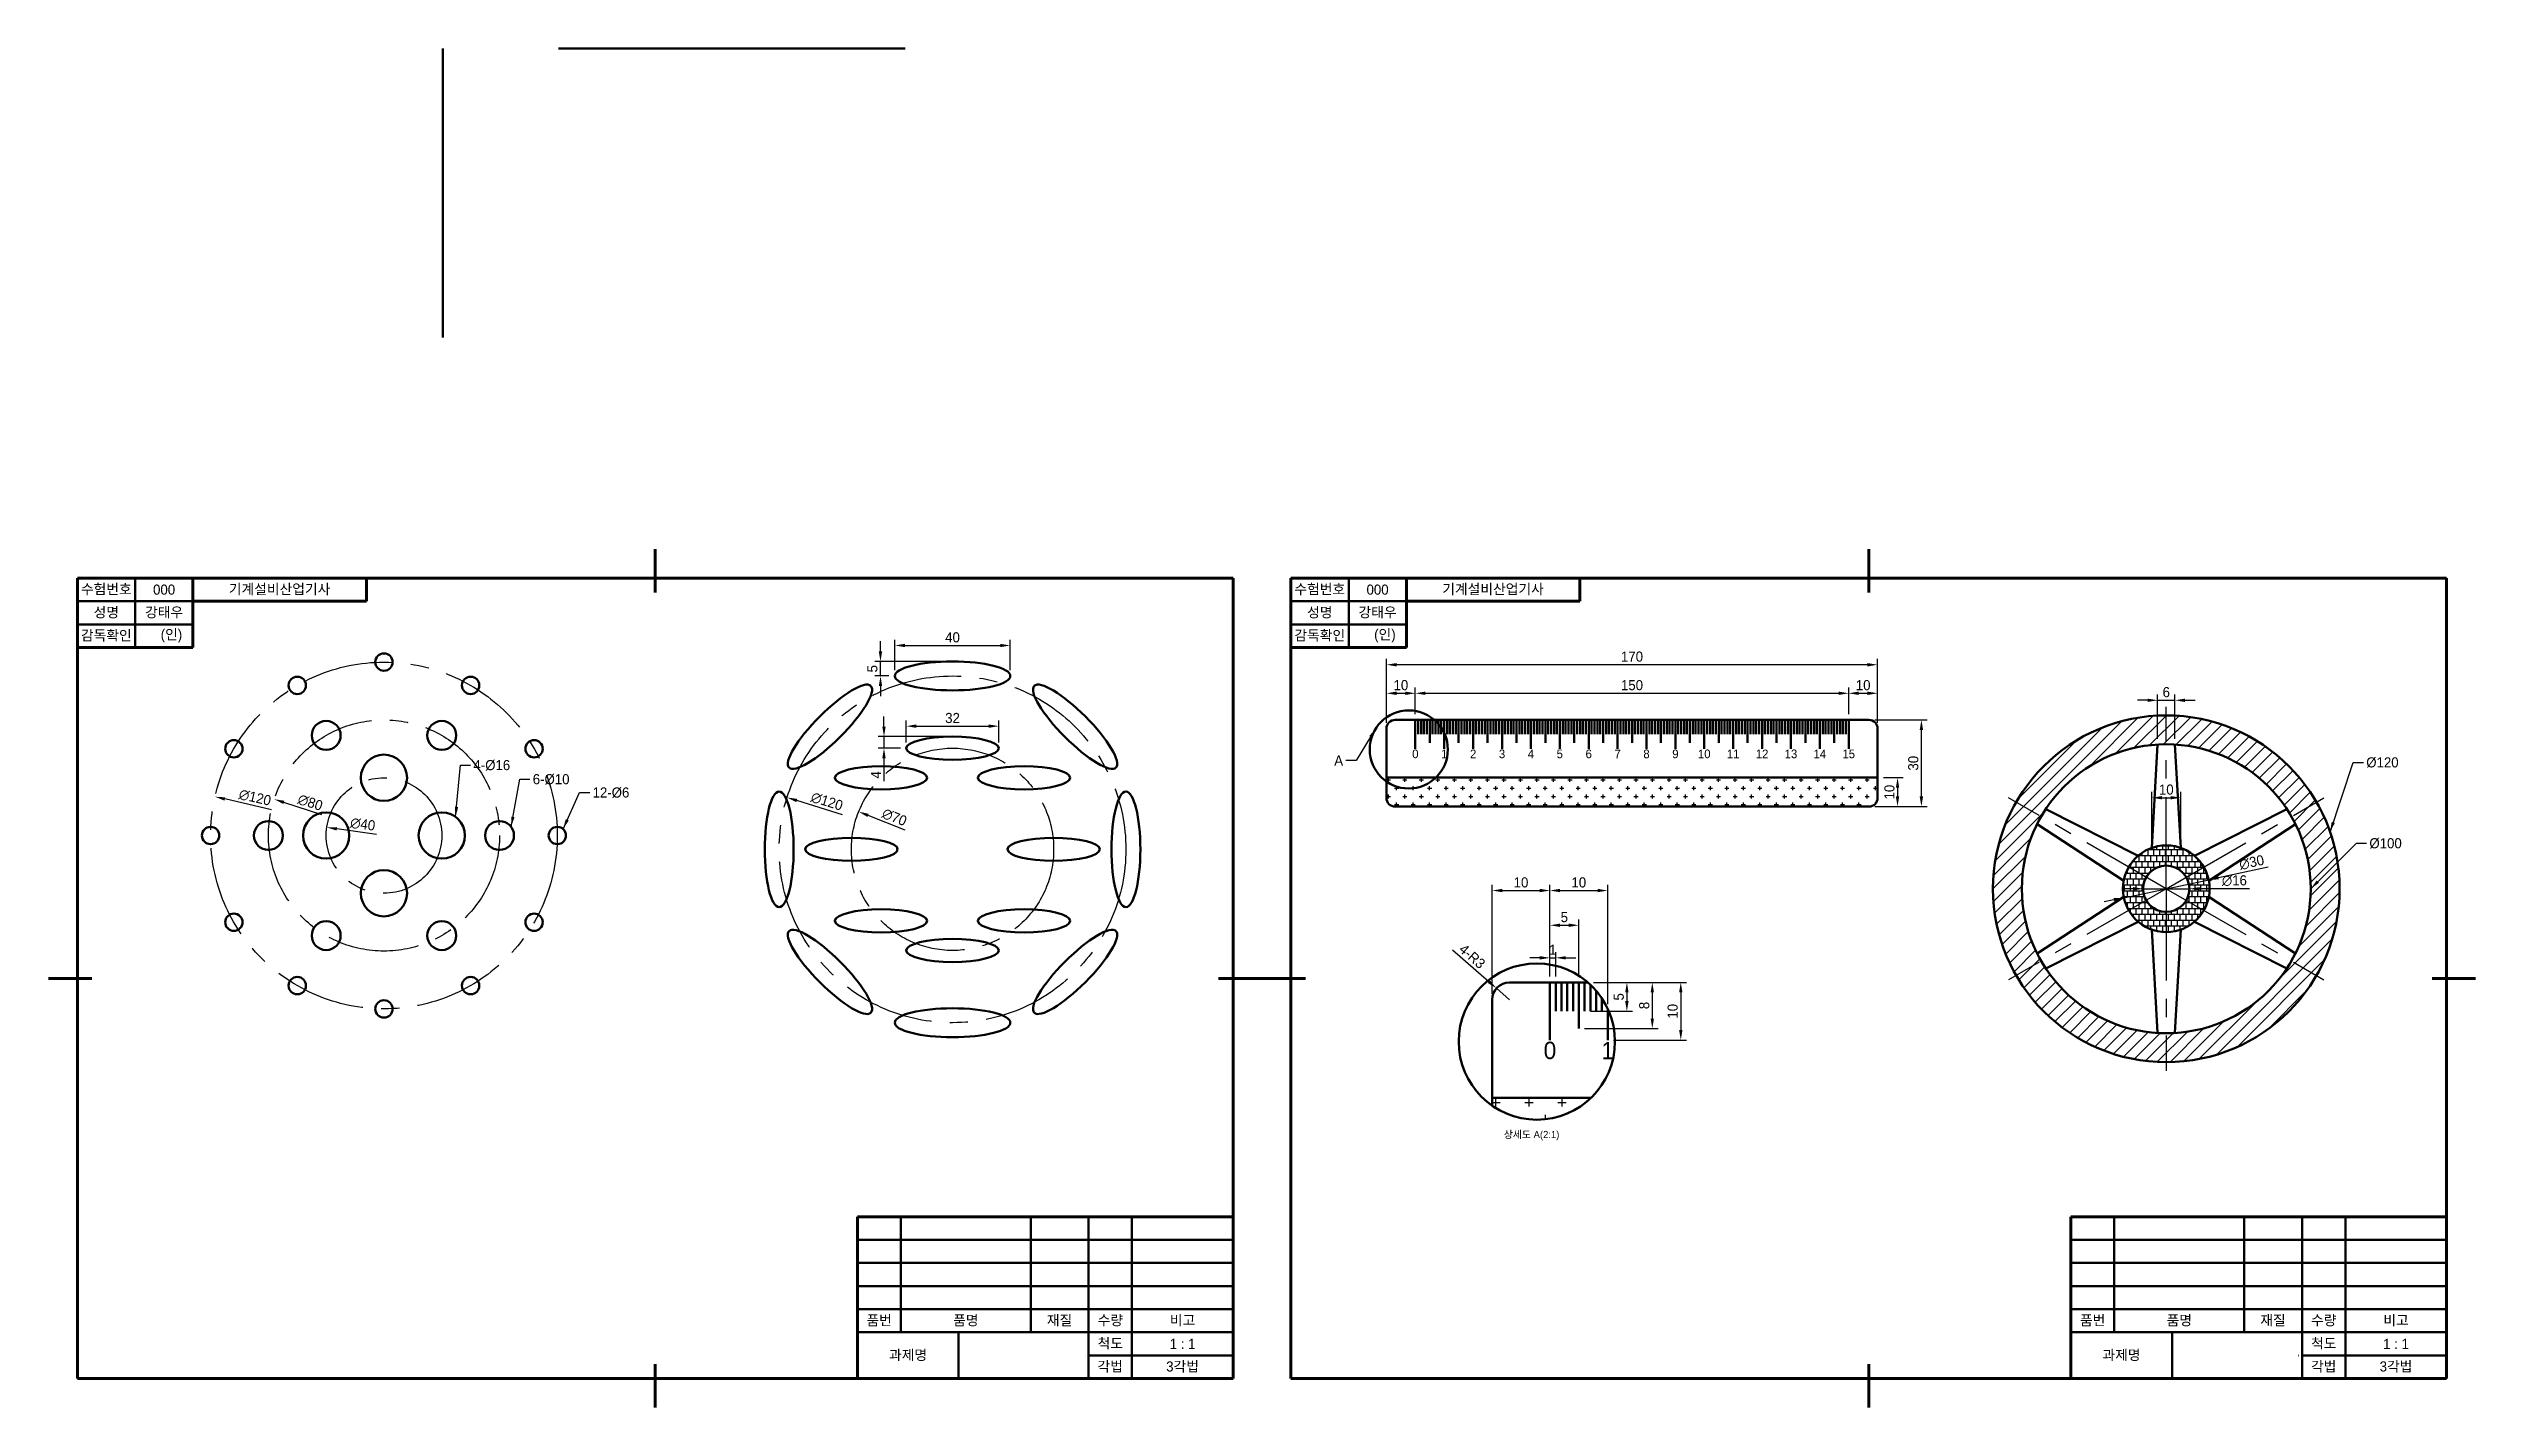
# Model space of a CAD drawing. Header units: millimetres. Extents: x 0 to 2793, y 0 to 476.
# Drawn here: x 840 to 1680, y 0 to 470 of the extents above; entities that cross this region are included whole.
import ezdxf

# ---------------------------------------------------------------- set-up
doc = ezdxf.new("R2010")
doc.units = ezdxf.units.MM
doc.linetypes.add('CENTER', pattern=[50.8, 31.75, -6.35, 6.35, -6.35])
for name, color, linetype, lineweight in [('1.윤곽선', 5, 'Continuous', 70), ('2.외형선', 3, 'Continuous', 50), ('4.일반주서', 2, 'Continuous', 35), ('5.중심선', 1, 'CENTER', 25), ('6.해치선', 1, 'Continuous', 25)]:
    doc.layers.add(name, color=color, linetype=linetype, lineweight=lineweight)
doc.styles.add('굴림', font='')
doc.styles.get('굴림').set_extended_font_data('Gulim')
doc.dimstyles.new('기계제도기능사치수', dxfattribs={"dimtxt": 3.5, "dimasz": 3.5, "dimexe": 2, "dimexo": 2, "dimgap": 1, "dimtad": 1, "dimdsep": 46, "dimtxsty": '굴림', "dimcen": 2.5, "dimclrd": 1, "dimclre": 1, "dimclrt": 2, "dimazin": 2, "dimtfac": 1, "dimtmove": 0, "dimatfit": 3, "dimfxl": 1, "dimarcsym": 0})

msp = doc.modelspace()

# ---------------------------------------------------------------- texts
at = {"layer": '2.외형선', "style": '굴림'}
for s, width, gutter_width, insert, char_height, attachment_point in [('0', 0.96285, 12.5, (1313.079, 226.157), 3, 5), ('1', 0.96285, 12.5, (1323.079, 226.157), 3, 5), ('2', 0.96285, 12.5, (1333.079, 226.157), 3, 5), ('3', 0.96285, 12.5, (1343.079, 226.157), 3, 5), ('4', 0.96285, 12.5, (1353.079, 226.157), 3, 5), ('5', 0.96285, 12.5, (1363.079, 226.157), 3, 5), ('6', 0.96285, 12.5, (1373.079, 226.157), 3, 5), ('7', 0.96285, 12.5, (1383.079, 226.157), 3, 5), ('8', 0.96285, 12.5, (1393.079, 226.157), 3, 5), ('9', 0.96285, 12.5, (1403.079, 226.157), 3, 5), ('10', 0.96285, 12.5, (1413.079, 226.157), 3, 5), ('11', 0.96285, 12.5, (1423.079, 226.157), 3, 5), ('12', 0.96285, 12.5, (1433.079, 226.157), 3, 5), ('13', 0.96285, 12.5, (1443.079, 226.157), 3, 5), ('14', 0.96285, 12.5, (1453.079, 226.157), 3, 5), ('15', 0.96285, 12.5, (1463.079, 226.157), 3, 5), ('0', 1.92571, 25, (1359.671, 123.52), 6, 5), ('1', 1.92571, 25, (1379.671, 123.52), 6, 5), ('상세도 A(2:1)', 27.75767, 12.5, (1343.688, 95.699), 2.5, 1)]:
    msp.add_mtext_dynamic_manual_height_columns(s, width=width, gutter_width=gutter_width, heights=[0], dxfattribs=dict(at, insert=insert, char_height=char_height, attachment_point=attachment_point))
at = {"layer": '2.외형선', "color": 2, "char_height": 3.5, "style": '굴림'}
for s, insert, attachment_point in [('4-%%C16', (987.067, 224.041), 1), ('6-%%C10', (1007.597, 219.166), 1), ('A', (1288.066, 222.143), 9), ('%%C120', (1642.199, 224.987), 1), ('12-%%C6', (1028.301, 214.566), 1), ('%%C100', (1643.293, 197.006), 1)]:
    msp.add_mtext(s, dxfattribs=dict(at, insert=insert, attachment_point=attachment_point))
at = {"layer": '4.일반주서', "char_height": 3.5, "attachment_point": 5, "style": '굴림'}
for s, insert, width in [('수험번호', (860, 283), 20), ('성명', (860, 275), 20), ('강태우', (880, 275), 20), ('000', (880, 283), 20), ('기계설비산업기사', (919.963, 283), 60.07361), ('수험번호', (1280, 283), 20), ('성명', (1280, 275), 20), ('강태우', (1300, 275), 20), ('000', (1300, 283), 20), ('기계설비산업기사', (1339.963, 283), 60.07361), ('감독확인', (860, 267), 20), ('    (인)', (880, 267), 20), ('감독확인', (1280, 267), 20), ('    (인)', (1300, 267), 20), ('품번', (1127.5, 30), 15), ('품명', (1157.5, 30), 45), ('재질', (1189.926, 30), 19.8528), ('수량', (1207.5, 30), 15), ('비고', (1232.5, 30), 35), ('품번', (1547.5, 30), 15), ('품명', (1577.5, 30), 45), ('재질', (1609.926, 30), 19.8528), ('수량', (1627.5, 30), 15), ('비고', (1652.5, 30), 35), ('과제명', (1137.5, 18), 35), ('척도', (1207.5, 22), 15), ('1 : 1', (1232.5, 22), 35), ('과제명', (1557.5, 18), 35), ('척도', (1627.5, 22), 15), ('1 : 1', (1652.5, 22), 35), ('각법', (1207.463, 14), 15.0736), ('3각법', (1232.5, 14), 35), ('각법', (1627.463, 14), 15.0736), ('3각법', (1652.5, 14), 35)]:
    msp.add_mtext(s, dxfattribs=dict(at, insert=insert, width=width))

# ---------------------------------------------------------------- blocks, each defined once
blk = doc.blocks.new('*U31')
at = {"layer": '2.외형선'}
blk.add_circle((0, 0), 8, dxfattribs=at)
blk = doc.blocks.new('*U32')
at = {"layer": '2.외형선', "color": 0, "linetype": 'ByBlock', "lineweight": -2, "transparency": 16777216}
blk.add_blockref('*U31', (956.1, 217.93), dxfattribs=at)
for p, rotation in [((936.1, 197.93), 90), ((976.1, 197.93), 270), ((956.1, 177.93), 180)]:
    blk.add_blockref('*U31', p, dxfattribs=dict(at, rotation=rotation))
blk = doc.blocks.new('*U33')
at = {"layer": '2.외형선'}
blk.add_circle((0, 0), 5, dxfattribs=at)
blk = doc.blocks.new('*U34')
at = {"layer": '2.외형선', "color": 0, "linetype": 'ByBlock', "lineweight": -2, "transparency": 16777216}
for p, rotation in [((936.1, 232.57), 120), ((976.1, 232.57), 59.99999999999999), ((916.1, 197.93), 180), ((936.1, 163.29), 239.9999999999999), ((976.1, 163.29), 299.9999999999999)]:
    blk.add_blockref('*U33', p, dxfattribs=dict(at, rotation=rotation))
blk.add_blockref('*U33', (996.1, 197.93), dxfattribs=at)
blk = doc.blocks.new('*U35')
at = {"layer": '2.외형선'}
blk.add_circle((0, 0), 3, dxfattribs=at)
blk = doc.blocks.new('*U36')
at = {"layer": '2.외형선', "color": 0, "linetype": 'ByBlock', "lineweight": -2, "transparency": 16777216}
for p, rotation in [((956.1, 257.93), 89.99999999999993), ((926.1, 249.89), 119.9999999999999), ((986.1, 249.89), 59.99999999999996), ((904.14, 227.93), 149.9999999999999), ((1008.06, 227.93), 29.99999999999998), ((896.1, 197.93), 180), ((904.14, 167.93), 209.9999999999999), ((1008.06, 167.93), 329.9999999999998), ((926.1, 145.97), 239.9999999999998), ((986.1, 145.97), 299.9999999999998), ((956.1, 137.93), 269.9999999999998)]:
    blk.add_blockref('*U35', p, dxfattribs=dict(at, rotation=rotation))
blk.add_blockref('*U35', (1016.1, 197.93), dxfattribs=at)
blk = doc.blocks.new('*U37')
at = {"layer": '2.외형선'}
blk.add_ellipse((0, 0), major_axis=(20, 0), ratio=0.25, dxfattribs=at)
blk = doc.blocks.new('*U38')
at = {"layer": '2.외형선', "color": 0, "linetype": 'ByBlock', "lineweight": -2, "transparency": 16777216}
for p, rotation in [((1110.46, 235.57), 45.00000000000001), ((1195.32, 235.57), 314.9999999999999), ((1092.89, 193.14), 90), ((1212.89, 193.14), 269.9999999999999), ((1110.46, 150.72), 135), ((1195.32, 150.72), 225), ((1152.89, 133.14), 180)]:
    blk.add_blockref('*U37', p, dxfattribs=dict(at, rotation=rotation))
blk.add_blockref('*U37', (1152.89, 253.14), dxfattribs=at)
blk = doc.blocks.new('*D39')
at = {"layer": '2.외형선', "color": 1, "lineweight": -2, "transparency": 16777216}
blk.add_line((917.21, 206.85), (901.03, 210.57), dxfattribs=at)
at = {"layer": '2.외형선', "color": 1, "transparency": 16777216}
blk.add_solid([(901.16, 211.13), (900.9, 210), (897.62, 211.35)], dxfattribs=at)
at = {"layer": 'Defpoints', "color": 0, "transparency": 16777216}
for p in [(897.62, 211.35), (1014.58, 184.51)]:
    blk.add_point(p, dxfattribs=at)
at = {"layer": '2.외형선', "color": 2, "transparency": 16777216, "insert": (911.45, 211.05), "char_height": 3.5, "attachment_point": 5, "rotation": 347.07548, "style": '굴림'}
blk.add_mtext('∅120', dxfattribs=at)
blk = doc.blocks.new('*D40')
at = {"layer": '2.외형선', "color": 1, "lineweight": -2, "transparency": 16777216}
blk.add_line((934.6, 205.04), (921.45, 209.39), dxfattribs=at)
at = {"layer": '2.외형선', "color": 1, "transparency": 16777216}
blk.add_solid([(921.63, 209.94), (921.26, 208.83), (918.12, 210.49)], dxfattribs=at)
at = {"layer": 'Defpoints', "color": 0, "transparency": 16777216}
for p in [(918.12, 210.49), (994.08, 185.37)]:
    blk.add_point(p, dxfattribs=at)
at = {"layer": '2.외형선', "color": 2, "transparency": 16777216, "insert": (930.56, 209.32), "char_height": 3.5, "attachment_point": 5, "rotation": 341.70119, "style": '굴림'}
blk.add_mtext('∅80', dxfattribs=at)
blk = doc.blocks.new('*D41')
at = {"layer": '2.외형선', "color": 1, "lineweight": -2, "transparency": 16777216}
blk.add_line((953.48, 198.3), (939.76, 200.24), dxfattribs=at)
at = {"layer": '2.외형선', "color": 1, "transparency": 16777216}
blk.add_solid([(939.84, 200.82), (939.68, 199.66), (936.3, 200.73)], dxfattribs=at)
at = {"layer": 'Defpoints', "color": 0, "transparency": 16777216}
for p in [(936.3, 200.73), (975.9, 195.12)]:
    blk.add_point(p, dxfattribs=at)
at = {"layer": '2.외형선', "color": 2, "transparency": 16777216, "insert": (948.75, 201.79), "char_height": 3.5, "attachment_point": 5, "rotation": 351.94232, "style": '굴림'}
blk.add_mtext('∅40', dxfattribs=at)
blk = doc.blocks.new('*D42')
at = {"layer": '2.외형선', "color": 1, "lineweight": -2, "transparency": 16777216}
blk.add_line((1136.51, 199.72), (1123.66, 204.88), dxfattribs=at)
at = {"layer": '2.외형선', "color": 1, "transparency": 16777216}
blk.add_solid([(1123.87, 205.42), (1123.44, 204.34), (1120.41, 206.18)], dxfattribs=at)
at = {"layer": 'Defpoints', "color": 0, "transparency": 16777216}
for p in [(1120.41, 206.18), (1185.37, 180.1)]:
    blk.add_point(p, dxfattribs=at)
at = {"layer": '2.외형선', "color": 2, "transparency": 16777216, "insert": (1132.75, 204.24), "char_height": 3.5, "attachment_point": 5, "rotation": 338.12642, "style": '굴림'}
blk.add_mtext('∅70', dxfattribs=at)
blk = doc.blocks.new('*D43')
at = {"layer": '2.외형선', "color": 1, "lineweight": -2, "transparency": 16777216}
blk.add_line((1114.81, 205.07), (1098.97, 210.03), dxfattribs=at)
at = {"layer": '2.외형선', "color": 1, "transparency": 16777216}
blk.add_solid([(1099.15, 210.59), (1098.8, 209.48), (1095.63, 211.08)], dxfattribs=at)
at = {"layer": 'Defpoints', "color": 0, "transparency": 16777216}
for p in [(1095.63, 211.08), (1210.15, 175.21)]:
    blk.add_point(p, dxfattribs=at)
at = {"layer": '2.외형선', "color": 2, "transparency": 16777216, "insert": (1109.4, 209.7), "char_height": 3.5, "attachment_point": 5, "rotation": 342.60684, "style": '굴림'}
blk.add_mtext('∅120', dxfattribs=at)
blk = doc.blocks.new('*D44')
at = {"layer": '2.외형선', "color": 1, "lineweight": -2, "transparency": 16777216}
for p, q in [((1132.89, 255.14), (1132.89, 265.69)), ((1136.39, 263.69), (1169.39, 263.69)), ((1172.89, 255.14), (1172.89, 265.69))]:
    blk.add_line(p, q, dxfattribs=at)
at = {"layer": '2.외형선', "color": 1, "transparency": 16777216}
for points in [[(1136.39, 264.27), (1136.39, 263.11), (1132.89, 263.69)], [(1169.39, 264.27), (1169.39, 263.11), (1172.89, 263.69)]]:
    blk.add_solid(points, dxfattribs=at)
at = {"layer": 'Defpoints', "color": 0, "transparency": 16777216}
for p in [(1172.89, 263.69), (1132.89, 253.14), (1172.89, 253.14)]:
    blk.add_point(p, dxfattribs=at)
at = {"layer": '2.외형선', "color": 2, "transparency": 16777216, "insert": (1152.89, 266.49), "char_height": 3.5, "attachment_point": 5, "style": '굴림'}
blk.add_mtext('40', dxfattribs=at)
blk = doc.blocks.new('*D45')
at = {"layer": '2.외형선', "color": 1, "lineweight": -2, "transparency": 16777216}
for p, q in [((1127.95, 261.64), (1127.95, 265.14)), ((1150.89, 258.14), (1125.95, 258.14)), ((1130.89, 253.14), (1125.95, 253.14)), ((1127.95, 253.14), (1127.95, 258.14)), ((1127.95, 249.64), (1127.95, 246.14))]:
    blk.add_line(p, q, dxfattribs=at)
at = {"layer": '2.외형선', "color": 1, "transparency": 16777216}
for points in [[(1127.37, 261.64), (1128.54, 261.64), (1127.95, 258.14)], [(1127.37, 249.64), (1128.54, 249.64), (1127.95, 253.14)]]:
    blk.add_solid(points, dxfattribs=at)
at = {"layer": 'Defpoints', "color": 0, "transparency": 16777216}
for p in [(1127.95, 258.14), (1132.89, 253.14), (1152.89, 258.14)]:
    blk.add_point(p, dxfattribs=at)
at = {"layer": '2.외형선', "color": 2, "transparency": 16777216, "insert": (1125.16, 255.64), "char_height": 3.5, "attachment_point": 5, "rotation": 90, "style": '굴림'}
blk.add_mtext('5', dxfattribs=at)
blk = doc.blocks.new('*D46')
at = {"layer": '2.외형선', "color": 1, "lineweight": -2, "transparency": 16777216}
for p, q in [((1129.16, 235.64), (1129.16, 239.14)), ((1150.89, 232.14), (1127.16, 232.14)), ((1134.89, 228.14), (1127.16, 228.14)), ((1129.16, 232.14), (1129.16, 228.14)), ((1129.16, 224.64), (1129.16, 216.69))]:
    blk.add_line(p, q, dxfattribs=at)
at = {"layer": '2.외형선', "color": 1, "transparency": 16777216}
for points in [[(1128.58, 235.64), (1129.75, 235.64), (1129.16, 232.14)], [(1128.58, 224.64), (1129.75, 224.64), (1129.16, 228.14)]]:
    blk.add_solid(points, dxfattribs=at)
at = {"layer": 'Defpoints', "color": 0, "transparency": 16777216}
for p in [(1129.16, 228.14), (1136.89, 228.14), (1152.89, 232.14)]:
    blk.add_point(p, dxfattribs=at)
at = {"layer": '2.외형선', "color": 2, "transparency": 16777216, "insert": (1126.37, 218.92), "char_height": 3.5, "attachment_point": 5, "rotation": 90, "style": '굴림'}
blk.add_mtext('4', dxfattribs=at)
blk = doc.blocks.new('*D47')
at = {"layer": '2.외형선', "color": 1, "lineweight": -2, "transparency": 16777216}
for p, q in [((1136.89, 230.14), (1136.89, 237.77)), ((1140.39, 235.77), (1165.39, 235.77)), ((1168.89, 230.14), (1168.89, 237.77))]:
    blk.add_line(p, q, dxfattribs=at)
at = {"layer": '2.외형선', "color": 1, "transparency": 16777216}
for points in [[(1140.39, 236.36), (1140.39, 235.19), (1136.89, 235.77)], [(1165.39, 236.36), (1165.39, 235.19), (1168.89, 235.77)]]:
    blk.add_solid(points, dxfattribs=at)
at = {"layer": 'Defpoints', "color": 0, "transparency": 16777216}
for p in [(1168.89, 235.77), (1136.89, 228.14), (1168.89, 228.14)]:
    blk.add_point(p, dxfattribs=at)
at = {"layer": '2.외형선', "color": 2, "transparency": 16777216, "insert": (1152.89, 238.57), "char_height": 3.5, "attachment_point": 5, "style": '굴림'}
blk.add_mtext('32', dxfattribs=at)
blk = doc.blocks.new('*U48')
at = {"layer": '2.외형선'}
for p, q in [((-3, 18.41), (-5, -17.36)), ((3, 18.41), (5, -17.36))]:
    blk.add_line(p, q, dxfattribs=at)
at = {"layer": '5.중심선'}
blk.add_line((0, -31.5), (0, 31.5), dxfattribs=at)
blk = doc.blocks.new('*U49')
at = {"layer": '2.외형선', "color": 0, "linetype": 'ByBlock', "lineweight": -2, "transparency": 16777216}
blk.add_blockref('*U48', (1572.99, 211), dxfattribs=at)
for p, rotation in [((1545.71, 195.25), 59.99999999999999), ((1600.26, 195.25), 299.9999999999999), ((1545.71, 163.75), 120), ((1572.99, 148), 180), ((1600.26, 163.75), 240)]:
    blk.add_blockref('*U48', p, dxfattribs=dict(at, rotation=rotation))
blk = doc.blocks.new('*D50')
at = {"layer": '2.외형선', "color": 1, "lineweight": -2, "transparency": 16777216}
for p, q in [((1566.49, 244.72), (1562.99, 244.72)), ((1569.99, 231.41), (1569.99, 246.72)), ((1569.99, 244.72), (1575.99, 244.72)), ((1575.99, 231.41), (1575.99, 246.72)), ((1579.49, 244.72), (1582.99, 244.72))]:
    blk.add_line(p, q, dxfattribs=at)
at = {"layer": '2.외형선', "color": 1, "transparency": 16777216}
for points in [[(1566.49, 245.3), (1566.49, 244.13), (1569.99, 244.72)], [(1579.49, 245.3), (1579.49, 244.13), (1575.99, 244.72)]]:
    blk.add_solid(points, dxfattribs=at)
at = {"layer": 'Defpoints', "color": 0, "transparency": 16777216}
for p in [(1575.99, 244.72), (1569.99, 229.41), (1575.99, 229.41)]:
    blk.add_point(p, dxfattribs=at)
at = {"layer": '2.외형선', "color": 2, "transparency": 16777216, "insert": (1572.99, 247.51), "char_height": 3.5, "attachment_point": 5, "style": '굴림'}
blk.add_mtext('6', dxfattribs=at)
blk = doc.blocks.new('*D51')
at = {"layer": '2.외형선', "color": 1, "lineweight": -2, "transparency": 16777216}
for p, q in [((1567.99, 195.64), (1567.99, 213)), ((1571.49, 211), (1574.49, 211)), ((1577.99, 195.64), (1577.99, 213))]:
    blk.add_line(p, q, dxfattribs=at)
at = {"layer": '2.외형선', "color": 1, "transparency": 16777216}
for points in [[(1571.49, 211.58), (1571.49, 210.42), (1567.99, 211)], [(1574.49, 211.58), (1574.49, 210.42), (1577.99, 211)]]:
    blk.add_solid(points, dxfattribs=at)
at = {"layer": 'Defpoints', "color": 0, "transparency": 16777216}
for p in [(1577.99, 211), (1567.99, 193.64), (1577.99, 193.64)]:
    blk.add_point(p, dxfattribs=at)
at = {"layer": '2.외형선', "color": 2, "transparency": 16777216, "insert": (1572.99, 213.8), "char_height": 3.5, "attachment_point": 5, "style": '굴림'}
blk.add_mtext('10', dxfattribs=at)
blk = doc.blocks.new('*D52')
at = {"layer": '2.외형선', "color": 1, "lineweight": -2, "transparency": 16777216}
for p, q in [((1561.49, 179.5), (1557.99, 179.5)), ((1564.99, 179.5), (1580.99, 179.5)), ((1601.75, 179.5), (1584.49, 179.5))]:
    blk.add_line(p, q, dxfattribs=at)
at = {"layer": '2.외형선', "color": 1, "transparency": 16777216}
for points in [[(1561.49, 180.08), (1561.49, 178.92), (1564.99, 179.5)], [(1584.49, 180.08), (1584.49, 178.92), (1580.99, 179.5)]]:
    blk.add_solid(points, dxfattribs=at)
at = {"layer": 'Defpoints', "color": 0, "transparency": 16777216}
for p in [(1564.99, 179.5), (1580.99, 179.5)]:
    blk.add_point(p, dxfattribs=at)
at = {"layer": '2.외형선', "color": 2, "transparency": 16777216, "insert": (1596.57, 182.3), "char_height": 3.5, "attachment_point": 5, "style": '굴림'}
blk.add_mtext('∅16', dxfattribs=at)
blk = doc.blocks.new('*D53')
at = {"layer": '2.외형선', "color": 1, "lineweight": -2, "transparency": 16777216}
for p, q in [((1608.2, 186.92), (1591.09, 183.32)), ((1558.31, 176.4), (1587.66, 182.59)), ((1554.88, 175.68), (1551.46, 174.96))]:
    blk.add_line(p, q, dxfattribs=at)
at = {"layer": '2.외형선', "color": 1, "transparency": 16777216}
for points in [[(1554.76, 176.25), (1555, 175.11), (1558.31, 176.4)], [(1590.97, 183.89), (1591.21, 182.75), (1587.66, 182.59)]]:
    blk.add_solid(points, dxfattribs=at)
at = {"layer": 'Defpoints', "color": 0, "transparency": 16777216}
for p in [(1558.31, 176.4), (1587.66, 182.59)]:
    blk.add_point(p, dxfattribs=at)
at = {"layer": '2.외형선', "color": 2, "transparency": 16777216, "insert": (1602.55, 188.59), "char_height": 3.5, "attachment_point": 5, "rotation": 11.90783, "style": '굴림'}
blk.add_mtext('∅30', dxfattribs=at)
blk = doc.blocks.new('*D62')
at = {"layer": '2.외형선', "color": 1, "lineweight": -2, "transparency": 16777216}
for p, q in [((1339.65, 143.1), (1339.65, 180.88)), ((1343.15, 178.88), (1356.15, 178.88)), ((1359.65, 149.1), (1359.65, 180.88))]:
    blk.add_line(p, q, dxfattribs=at)
at = {"layer": '2.외형선', "color": 1, "transparency": 16777216}
for points in [[(1343.15, 179.47), (1343.15, 178.3), (1339.65, 178.88)], [(1356.15, 179.47), (1356.15, 178.3), (1359.65, 178.88)]]:
    blk.add_solid(points, dxfattribs=at)
at = {"layer": 'Defpoints', "color": 0, "transparency": 16777216}
for p in [(1359.65, 178.88), (1359.65, 147.1), (1339.65, 141.1)]:
    blk.add_point(p, dxfattribs=at)
at = {"layer": '2.외형선', "color": 2, "transparency": 16777216, "insert": (1349.65, 181.68), "char_height": 3.5, "attachment_point": 5, "style": '굴림'}
blk.add_mtext('10', dxfattribs=at)
blk = doc.blocks.new('*D63')
at = {"layer": '2.외형선', "color": 1, "lineweight": -2, "transparency": 16777216}
for p, q in [((1359.65, 149.1), (1359.65, 180.88)), ((1363.15, 178.88), (1376.15, 178.88)), ((1379.65, 139.53), (1379.65, 180.88))]:
    blk.add_line(p, q, dxfattribs=at)
at = {"layer": '2.외형선', "color": 1, "transparency": 16777216}
for points in [[(1363.15, 179.47), (1363.15, 178.3), (1359.65, 178.88)], [(1376.15, 179.47), (1376.15, 178.3), (1379.65, 178.88)]]:
    blk.add_solid(points, dxfattribs=at)
at = {"layer": 'Defpoints', "color": 0, "transparency": 16777216}
for p in [(1379.65, 178.88), (1359.65, 147.1), (1379.65, 137.53)]:
    blk.add_point(p, dxfattribs=at)
at = {"layer": '2.외형선', "color": 2, "transparency": 16777216, "insert": (1369.65, 181.68), "char_height": 3.5, "attachment_point": 5, "style": '굴림'}
blk.add_mtext('10', dxfattribs=at)
blk = doc.blocks.new('*D64')
at = {"layer": '2.외형선', "color": 1, "lineweight": -2, "transparency": 16777216}
for p, q in [((1359.65, 149.1), (1359.65, 168.86)), ((1369.65, 149.1), (1369.65, 168.86)), ((1363.15, 166.86), (1366.15, 166.86))]:
    blk.add_line(p, q, dxfattribs=at)
at = {"layer": '2.외형선', "color": 1, "transparency": 16777216}
for points in [[(1363.15, 167.45), (1363.15, 166.28), (1359.65, 166.86)], [(1366.15, 167.45), (1366.15, 166.28), (1369.65, 166.86)]]:
    blk.add_solid(points, dxfattribs=at)
at = {"layer": 'Defpoints', "color": 0, "transparency": 16777216}
for p in [(1369.65, 166.86), (1359.65, 147.1), (1369.65, 147.1)]:
    blk.add_point(p, dxfattribs=at)
at = {"layer": '2.외형선', "color": 2, "transparency": 16777216, "insert": (1364.65, 169.66), "char_height": 3.5, "attachment_point": 5, "style": '굴림'}
blk.add_mtext('5', dxfattribs=at)
blk = doc.blocks.new('*D65')
at = {"layer": '2.외형선', "color": 1, "lineweight": -2, "transparency": 16777216}
for p, q in [((1356.15, 155.6), (1352.65, 155.6)), ((1359.65, 149.1), (1359.65, 157.6)), ((1359.65, 155.6), (1361.65, 155.6)), ((1361.65, 149.1), (1361.65, 157.6)), ((1365.15, 155.6), (1368.65, 155.6))]:
    blk.add_line(p, q, dxfattribs=at)
at = {"layer": '2.외형선', "color": 1, "transparency": 16777216}
for points in [[(1356.15, 156.18), (1356.15, 155.01), (1359.65, 155.6)], [(1365.15, 156.18), (1365.15, 155.01), (1361.65, 155.6)]]:
    blk.add_solid(points, dxfattribs=at)
at = {"layer": 'Defpoints', "color": 0, "transparency": 16777216}
for p in [(1361.65, 155.6), (1359.65, 147.1), (1361.65, 147.1)]:
    blk.add_point(p, dxfattribs=at)
at = {"layer": '2.외형선', "color": 2, "transparency": 16777216, "insert": (1360.65, 158.4), "char_height": 3.5, "attachment_point": 5, "style": '굴림'}
blk.add_mtext('1', dxfattribs=at)
blk = doc.blocks.new('*D69')
at = {"layer": '2.외형선', "color": 1, "lineweight": -2, "transparency": 16777216}
for p, q in [((1374.75, 147.1), (1388.29, 147.1)), ((1386.29, 143.6), (1386.29, 140.6)), ((1373.65, 137.1), (1388.29, 137.1))]:
    blk.add_line(p, q, dxfattribs=at)
at = {"layer": '2.외형선', "color": 1, "transparency": 16777216}
for points in [[(1385.71, 143.6), (1386.88, 143.6), (1386.29, 147.1)], [(1385.71, 140.6), (1386.88, 140.6), (1386.29, 137.1)]]:
    blk.add_solid(points, dxfattribs=at)
at = {"layer": 'Defpoints', "color": 0, "transparency": 16777216}
for p in [(1372.75, 147.1), (1371.65, 137.1), (1386.29, 137.1)]:
    blk.add_point(p, dxfattribs=at)
at = {"layer": '2.외형선', "color": 2, "transparency": 16777216, "insert": (1383.5, 142.1), "char_height": 3.5, "attachment_point": 5, "rotation": 90, "style": '굴림'}
blk.add_mtext('5', dxfattribs=at)
blk = doc.blocks.new('*D70')
at = {"layer": '2.외형선', "color": 1, "lineweight": -2, "transparency": 16777216}
for p, q in [((1374.75, 147.1), (1397.09, 147.1)), ((1395.09, 143.6), (1395.09, 134.6)), ((1371.65, 131.1), (1397.09, 131.1))]:
    blk.add_line(p, q, dxfattribs=at)
at = {"layer": '2.외형선', "color": 1, "transparency": 16777216}
for points in [[(1394.51, 143.6), (1395.67, 143.6), (1395.09, 147.1)], [(1394.51, 134.6), (1395.67, 134.6), (1395.09, 131.1)]]:
    blk.add_solid(points, dxfattribs=at)
at = {"layer": 'Defpoints', "color": 0, "transparency": 16777216}
for p in [(1372.75, 147.1), (1369.65, 131.1), (1395.09, 131.1)]:
    blk.add_point(p, dxfattribs=at)
at = {"layer": '2.외형선', "color": 2, "transparency": 16777216, "insert": (1392.3, 139.1), "char_height": 3.5, "attachment_point": 5, "rotation": 90, "style": '굴림'}
blk.add_mtext('8', dxfattribs=at)
blk = doc.blocks.new('*D71')
at = {"layer": '2.외형선', "color": 1, "lineweight": -2, "transparency": 16777216}
for p, q in [((1374.75, 147.1), (1406.95, 147.1)), ((1404.95, 143.6), (1404.95, 130.6)), ((1381.65, 127.1), (1406.95, 127.1))]:
    blk.add_line(p, q, dxfattribs=at)
at = {"layer": '2.외형선', "color": 1, "transparency": 16777216}
for points in [[(1404.37, 143.6), (1405.53, 143.6), (1404.95, 147.1)], [(1404.37, 130.6), (1405.53, 130.6), (1404.95, 127.1)]]:
    blk.add_solid(points, dxfattribs=at)
at = {"layer": 'Defpoints', "color": 0, "transparency": 16777216}
for p in [(1372.75, 147.1), (1379.65, 127.1), (1404.95, 127.1)]:
    blk.add_point(p, dxfattribs=at)
at = {"layer": '2.외형선', "color": 2, "transparency": 16777216, "insert": (1402.15, 137.1), "char_height": 3.5, "attachment_point": 5, "rotation": 90, "style": '굴림'}
blk.add_mtext('10', dxfattribs=at)
blk = doc.blocks.new('*D72')
at = {"layer": '2.외형선', "color": 1, "lineweight": -2, "transparency": 16777216}
for p, q in [((1325.96, 158.34), (1338.5, 147.35)), ((1345.65, 141.1), (1341.14, 145.05))]:
    blk.add_line(p, q, dxfattribs=at)
at = {"layer": '2.외형선', "color": 1, "transparency": 16777216}
blk.add_solid([(1338.89, 147.79), (1338.12, 146.92), (1341.14, 145.05)], dxfattribs=at)
at = {"layer": 'Defpoints', "color": 0, "transparency": 16777216}
for p in [(1341.14, 145.05), (1345.65, 141.1)]:
    blk.add_point(p, dxfattribs=at)
at = {"layer": '2.외형선', "color": 2, "transparency": 16777216, "insert": (1332.76, 156.11), "char_height": 3.5, "attachment_point": 5, "rotation": 318.79595, "style": '굴림'}
blk.add_mtext('4-R3', dxfattribs=at)
blk = doc.blocks.new('*D73')
at = {"layer": '2.외형선', "color": 1, "lineweight": -2, "transparency": 16777216}
for p, q in [((1303.07, 236.95), (1303.07, 249.14)), ((1306.57, 247.14), (1309.57, 247.14)), ((1313.07, 239.95), (1313.07, 249.14))]:
    blk.add_line(p, q, dxfattribs=at)
at = {"layer": '2.외형선', "color": 1, "transparency": 16777216}
for points in [[(1306.57, 247.73), (1306.57, 246.56), (1303.07, 247.14)], [(1309.57, 247.73), (1309.57, 246.56), (1313.07, 247.14)]]:
    blk.add_solid(points, dxfattribs=at)
at = {"layer": 'Defpoints', "color": 0, "transparency": 16777216}
for p in [(1313.07, 247.14), (1313.07, 237.95), (1303.07, 234.95)]:
    blk.add_point(p, dxfattribs=at)
at = {"layer": '2.외형선', "color": 2, "transparency": 16777216, "insert": (1308.07, 249.94), "char_height": 3.5, "attachment_point": 5, "style": '굴림'}
blk.add_mtext('10', dxfattribs=at)
blk = doc.blocks.new('*D74')
at = {"layer": '2.외형선', "color": 1, "lineweight": -2, "transparency": 16777216}
for p, q in [((1313.07, 239.95), (1313.07, 249.14)), ((1316.57, 247.14), (1459.57, 247.14)), ((1463.07, 239.95), (1463.07, 249.14))]:
    blk.add_line(p, q, dxfattribs=at)
at = {"layer": '2.외형선', "color": 1, "transparency": 16777216}
for points in [[(1316.57, 247.73), (1316.57, 246.56), (1313.07, 247.14)], [(1459.57, 247.73), (1459.57, 246.56), (1463.07, 247.14)]]:
    blk.add_solid(points, dxfattribs=at)
at = {"layer": 'Defpoints', "color": 0, "transparency": 16777216}
for p in [(1463.07, 247.14), (1313.07, 237.95), (1463.07, 237.95)]:
    blk.add_point(p, dxfattribs=at)
at = {"layer": '2.외형선', "color": 2, "transparency": 16777216, "insert": (1388.07, 249.94), "char_height": 3.5, "attachment_point": 5, "style": '굴림'}
blk.add_mtext('150', dxfattribs=at)
blk = doc.blocks.new('*D75')
at = {"layer": '2.외형선', "color": 1, "lineweight": -2, "transparency": 16777216}
for p, q in [((1463.07, 239.95), (1463.07, 249.14)), ((1466.57, 247.14), (1469.57, 247.14)), ((1473.07, 236.95), (1473.07, 249.14))]:
    blk.add_line(p, q, dxfattribs=at)
at = {"layer": '2.외형선', "color": 1, "transparency": 16777216}
for points in [[(1466.57, 247.73), (1466.57, 246.56), (1463.07, 247.14)], [(1469.57, 247.73), (1469.57, 246.56), (1473.07, 247.14)]]:
    blk.add_solid(points, dxfattribs=at)
at = {"layer": 'Defpoints', "color": 0, "transparency": 16777216}
for p in [(1473.07, 247.14), (1463.07, 237.95), (1473.07, 234.95)]:
    blk.add_point(p, dxfattribs=at)
at = {"layer": '2.외형선', "color": 2, "transparency": 16777216, "insert": (1468.07, 249.94), "char_height": 3.5, "attachment_point": 5, "style": '굴림'}
blk.add_mtext('10', dxfattribs=at)
blk = doc.blocks.new('*D76')
at = {"layer": '2.외형선', "color": 1, "lineweight": -2, "transparency": 16777216}
for p, q in [((1303.07, 236.95), (1303.07, 259.02)), ((1469.57, 257.02), (1306.57, 257.02)), ((1473.07, 236.95), (1473.07, 259.02))]:
    blk.add_line(p, q, dxfattribs=at)
at = {"layer": '2.외형선', "color": 1, "transparency": 16777216}
for points in [[(1306.57, 257.6), (1306.57, 256.43), (1303.07, 257.02)], [(1469.57, 257.6), (1469.57, 256.43), (1473.07, 257.02)]]:
    blk.add_solid(points, dxfattribs=at)
at = {"layer": 'Defpoints', "color": 0, "transparency": 16777216}
for p in [(1303.07, 257.02), (1303.07, 234.95), (1473.07, 234.95)]:
    blk.add_point(p, dxfattribs=at)
at = {"layer": '2.외형선', "color": 2, "transparency": 16777216, "insert": (1388.07, 259.82), "char_height": 3.5, "attachment_point": 5, "style": '굴림'}
blk.add_mtext('170', dxfattribs=at)
blk = doc.blocks.new('*D77')
at = {"layer": '2.외형선', "color": 1, "lineweight": -2, "transparency": 16777216}
for p, q in [((1475.07, 217.95), (1481.97, 217.95)), ((1479.97, 214.45), (1479.97, 211.45)), ((1472.07, 207.95), (1481.97, 207.95))]:
    blk.add_line(p, q, dxfattribs=at)
at = {"layer": '2.외형선', "color": 1, "transparency": 16777216}
for points in [[(1479.39, 214.45), (1480.55, 214.45), (1479.97, 217.95)], [(1479.39, 211.45), (1480.55, 211.45), (1479.97, 207.95)]]:
    blk.add_solid(points, dxfattribs=at)
at = {"layer": 'Defpoints', "color": 0, "transparency": 16777216}
for p in [(1473.07, 217.95), (1470.07, 207.95), (1479.97, 207.95)]:
    blk.add_point(p, dxfattribs=at)
at = {"layer": '2.외형선', "color": 2, "transparency": 16777216, "insert": (1477.17, 212.95), "char_height": 3.5, "attachment_point": 5, "rotation": 90, "style": '굴림'}
blk.add_mtext('10', dxfattribs=at)
blk = doc.blocks.new('*D78')
at = {"layer": '2.외형선', "color": 1, "lineweight": -2, "transparency": 16777216}
for p, q in [((1472.07, 237.95), (1490.23, 237.95)), ((1488.23, 211.45), (1488.23, 234.45)), ((1472.07, 207.95), (1490.23, 207.95))]:
    blk.add_line(p, q, dxfattribs=at)
at = {"layer": '2.외형선', "color": 1, "transparency": 16777216}
for points in [[(1487.64, 234.45), (1488.81, 234.45), (1488.23, 237.95)], [(1487.64, 211.45), (1488.81, 211.45), (1488.23, 207.95)]]:
    blk.add_solid(points, dxfattribs=at)
at = {"layer": 'Defpoints', "color": 0, "transparency": 16777216}
for p in [(1470.07, 237.95), (1488.23, 237.95), (1470.07, 207.95)]:
    blk.add_point(p, dxfattribs=at)
at = {"layer": '2.외형선', "color": 2, "transparency": 16777216, "insert": (1485.43, 222.95), "char_height": 3.5, "attachment_point": 5, "rotation": 90, "style": '굴림'}
blk.add_mtext('30', dxfattribs=at)

# ---------------------------------------------------------------- dimensions: what is measured, and where the dimension line sits
at = {"layer": '2.외형선'}
for base, p1, p2, picture, middle in [((1127.952, 258.144), (1132.889, 253.144), (1152.889, 258.144), '*D45', (1125.16, 255.644)), ((1129.164, 228.144), (1152.889, 232.144), (1136.889, 228.144), '*D46', (1126.367, 218.918)), ((1488.227, 237.946), (1470.069, 207.946), (1470.069, 237.946), '*D78', (1485.432, 222.946)), ((1479.969, 207.946), (1473.069, 217.946), (1470.069, 207.946), '*D77', (1477.17, 212.946))]:
    dim = msp.add_linear_dim(base=base, p1=p1, p2=p2, angle=90, dimstyle='기계제도기능사치수', dxfattribs=at)
    dim.commit()
    dim.dimension.update_dxf_attribs({"geometry": picture, "text_midpoint": middle})
for base, p1, p2, picture, middle in [((1172.889, 263.69), (1132.889, 253.144), (1172.889, 253.144), '*D44', (1152.889, 266.487)), ((1303.069, 257.016), (1473.069, 234.946), (1303.069, 234.946), '*D76', (1388.069, 259.815)), ((1313.069, 247.143), (1303.069, 234.946), (1313.069, 237.946), '*D73', (1308.069, 249.942)), ((1463.069, 247.143), (1313.069, 237.946), (1463.069, 237.946), '*D74', (1388.069, 249.942)), ((1473.069, 247.143), (1463.069, 237.946), (1473.069, 234.946), '*D75', (1468.069, 249.942)), ((1575.985, 244.717), (1569.985, 229.409), (1575.985, 229.409), '*D50', (1572.985, 247.511)), ((1168.889, 235.773), (1136.889, 228.144), (1168.889, 228.144), '*D47', (1152.889, 238.568))]:
    dim = msp.add_linear_dim(base=base, p1=p1, p2=p2, dimstyle='기계제도기능사치수', dxfattribs=at)
    dim.commit()
    dim.dimension.update_dxf_attribs({"geometry": picture, "text_midpoint": middle})
for p1, p2, picture, middle in [((1014.58, 184.508), (897.62, 211.348), '*D39', (910.824, 208.318)), ((994.077, 185.369), (918.123, 210.487), '*D40', (929.684, 206.664)), ((1210.145, 175.208), (1095.632, 211.079), '*D43', (1108.56, 207.03)), ((975.903, 195.125), (936.298, 200.731), '*D41', (948.354, 199.025)), ((1185.369, 180.104), (1120.408, 206.183), '*D42', (1131.709, 201.647)), ((1558.308, 176.404), (1587.662, 182.594), '*D53', (1603.13, 185.856)), ((1564.985, 179.499), (1580.985, 179.499), '*D52', (1596.568, 179.499))]:
    dim = msp.add_diameter_dim_2p(p1=p1, p2=p2, dimstyle='기계제도기능사치수', dxfattribs=at)
    dim.commit()
    dim.dimension.update_dxf_attribs({"geometry": picture, "text_midpoint": middle, "dimtype": 163})
dim = msp.add_linear_dim(base=(1577.985, 210.999), p1=(1567.985, 193.641), p2=(1577.985, 193.641), dimstyle='기계제도기능사치수', dxfattribs=at)
dim.commit()
dim.dimension.update_dxf_attribs({"geometry": '*D51', "text_midpoint": (1572.985, 210.999), "dimtype": 160})
dim = msp.add_linear_dim(base=(1359.651, 178.883), p1=(1339.651, 141.097), p2=(1359.651, 147.097), text='10', dimstyle='기계제도기능사치수', dxfattribs=at)
dim.commit()
dim.dimension.update_dxf_attribs({"geometry": '*D62', "text_midpoint": (1349.651, 181.682)})
for base, p2, text, picture, middle in [((1379.651, 178.883), (1379.651, 137.531), '10', '*D63', (1369.651, 178.883)), ((1369.651, 166.865), (1369.651, 147.097), '5', '*D64', (1364.651, 166.865)), ((1361.651, 155.596), (1361.651, 147.097), '1', '*D65', (1360.651, 155.596))]:
    dim = msp.add_linear_dim(base=base, p1=(1359.651, 147.097), p2=p2, text=text, dimstyle='기계제도기능사치수', override={"dimtmove": 1}, dxfattribs=at)
    dim.commit()
    dim.dimension.update_dxf_attribs({"geometry": picture, "text_midpoint": middle, "dimtype": 160})
dim = msp.add_radius_dim(center=(1345.651, 141.097), mpoint=(1341.137, 145.049), text='4-R3', dimstyle='기계제도기능사치수', dxfattribs=at)
dim.commit()
dim.dimension.update_dxf_attribs({"geometry": '*D72', "text_midpoint": (1332.759, 156.108)})
for base, p2, text, picture, middle in [((1395.09, 131.097), (1369.651, 131.097), '8', '*D70', (1392.296, 139.097)), ((1386.294, 137.097), (1371.651, 137.097), '5', '*D69', (1383.502, 142.097)), ((1404.949, 127.097), (1379.651, 127.097), '10', '*D71', (1402.15, 137.097))]:
    dim = msp.add_linear_dim(base=base, p1=(1372.755, 147.097), p2=p2, angle=90, text=text, dimstyle='기계제도기능사치수', dxfattribs=at)
    dim.commit()
    dim.dimension.update_dxf_attribs({"geometry": picture, "text_midpoint": middle})

# ---------------------------------------------------------------- hatches: boundary and pattern name
at = {"layer": '6.해치선'}
h = msp.add_hatch(dxfattribs=at)
h.set_pattern_fill('ANSI31', color=256)
h.paths.add_polyline_path([(1572.985, 229.499), (1572.985, 239.499, 0.2679492), (1521.024, 209.499), (1529.684, 204.499, -0.2679492)])
h.paths.add_polyline_path([(1572.985, 239.499), (1572.985, 229.499, -0.2679492), (1616.286, 204.499), (1624.947, 209.499, 0.2679492)])
h.paths.add_polyline_path([(1624.947, 209.499), (1616.286, 204.499, -0.1316525), (1622.985, 179.499, -0.1316525), (1616.286, 154.499), (1624.947, 149.499, 0.1316525), (1632.985, 179.499, 0.1316525)])
h.paths.add_polyline_path([(1624.947, 149.499), (1616.286, 154.499, -0.2679492), (1572.985, 129.499), (1572.985, 119.499, 0.2679492)])
h.paths.add_polyline_path([(1572.985, 129.499, -0.2679492), (1529.684, 154.499), (1521.024, 149.499, 0.2679492), (1572.985, 119.499)])
h.paths.add_polyline_path([(1522.985, 179.499, -0.1316525), (1529.684, 204.499), (1521.024, 209.499, 0.1316525), (1512.985, 179.499, 0.1316525), (1521.024, 149.499), (1529.684, 154.499, -0.1316525)])
h = msp.add_hatch(dxfattribs=at)
h.set_pattern_fill('CROSS', color=256, scale=0.45)
h.paths.add_polyline_path([(1473.069, 217.946), (1303.069, 217.946), (1303.069, 210.946, 0.4142136), (1306.069, 207.946), (1470.069, 207.946, 0.4142136), (1473.069, 210.946)])
h = msp.add_hatch(dxfattribs=at)
h.set_pattern_fill('AR-B88', color=256, scale=0.01)
h.paths.add_polyline_path([(1572.985, 194.499), (1572.985, 187.499, -0.2679492), (1579.913, 183.499), (1585.975, 186.999, 0.2679492)])
h.paths.add_polyline_path([(1585.975, 186.999), (1579.913, 183.499, -0.1316525), (1580.985, 179.499, -0.1316525), (1579.913, 175.499), (1585.975, 171.999, 0.1316525), (1587.985, 179.499, 0.1316525)])
h.paths.add_polyline_path([(1585.975, 171.999), (1579.913, 175.499, -0.2679492), (1572.985, 171.499), (1572.985, 164.499, 0.2679492)])
h.paths.add_polyline_path([(1572.985, 171.499, -0.2679492), (1566.057, 175.499), (1559.995, 171.999, 0.2679492), (1572.985, 164.499)])
h.paths.add_polyline_path([(1566.057, 183.499), (1559.995, 186.999, 0.1316525), (1557.985, 179.499, 0.1316525), (1559.995, 171.999), (1566.057, 175.499, -0.1316525), (1564.985, 179.499, -0.1316525)])
h.paths.add_polyline_path([(1572.985, 194.499, 0.2679492), (1559.995, 186.999), (1566.057, 183.499, -0.2679492), (1572.985, 187.499)])
h = msp.add_hatch(dxfattribs=at)
h.set_pattern_fill('CROSS', color=256, scale=0.9)
h.set_pattern_definition([(0, (-1266.486, -328.7945), (5.715, 5.715), [2.8575, -8.5725]), (90, (-1265.0574, -330.223), (-5.715, 5.715), [2.8575, -8.5725])])
edge = h.paths.add_edge_path()
edge.add_arc((1355.12, 126.607), 27.034, 235.097192, 313.805505)
edge.add_line((1373.833, 107.097), (1339.651, 107.097))
edge.add_line((1339.651, 107.097), (1339.651, 104.436))

# ---------------------------------------------------------------- linework, layer by layer
at = {"layer": '1.윤곽선'}
for p, q in [((1050, 297), (1050, 282)), ((1470, 297), (1470, 282)), ((1250, 287), (850, 287)), ((850, 287), (850, 10)), ((890, 287), (890, 263)), ((950, 287), (950, 279)), ((1250, 10), (1250, 287)), ((1670, 287), (1270, 287)), ((1270, 287), (1270, 10)), ((1310, 287), (1310, 263)), ((1370, 287), (1370, 279)), ((1670, 10), (1670, 287)), ((950, 279), (890, 279)), ((1370, 279), (1310, 279)), ((890, 263), (850, 263)), ((1310, 263), (1270, 263)), ((840, 148.5), (855, 148.5)), ((1260, 148.5), (1245, 148.5)), ((1260, 148.5), (1275, 148.5)), ((1680, 148.5), (1665, 148.5)), ((1120, 66), (1250, 66)), ((1120, 10), (1120, 66)), ((1540, 66), (1670, 66)), ((1540, 10), (1540, 66)), ((850, 10), (1250, 10)), ((1050, 0), (1050, 15)), ((1270, 10), (1670, 10)), ((1470, 0), (1470, 15))]:
    msp.add_line(p, q, dxfattribs=at)
at = {"layer": '2.외형선'}
for p, q in [((976.487, 470.262), (976.487, 370.262)), ((1016.487, 470.262), (1136.487, 470.262)), ((870, 287), (870, 263)), ((1290, 287), (1290, 263)), ((870, 279), (850, 279)), ((870, 279), (890, 279)), ((1290, 279), (1270, 279)), ((1290, 279), (1310, 279)), ((890, 271), (850, 271)), ((1310, 271), (1270, 271)), ((1470.069, 237.946), (1306.069, 237.946)), ((1313.069, 237.946), (1313.069, 227.946)), ((1313.069, 237.946), (1313.069, 232.946)), ((1314.069, 237.946), (1314.069, 232.946)), ((1315.069, 237.946), (1315.069, 232.946)), ((1316.069, 237.946), (1316.069, 232.946)), ((1317.069, 237.946), (1317.069, 232.946)), ((1318.069, 237.946), (1318.069, 229.946)), ((1319.069, 237.946), (1319.069, 232.946)), ((1320.069, 237.946), (1320.069, 232.946)), ((1321.069, 237.946), (1321.069, 232.946)), ((1322.069, 237.946), (1322.069, 232.946)), ((1323.069, 237.946), (1323.069, 227.946)), ((1323.069, 237.946), (1323.069, 232.946)), ((1324.069, 237.946), (1324.069, 232.946)), ((1325.069, 237.946), (1325.069, 232.946)), ((1326.069, 237.946), (1326.069, 232.946)), ((1327.069, 237.946), (1327.069, 232.946)), ((1328.069, 237.946), (1328.069, 229.946)), ((1329.069, 237.946), (1329.069, 232.946)), ((1330.069, 237.946), (1330.069, 232.946)), ((1331.069, 237.946), (1331.069, 232.946)), ((1332.069, 237.946), (1332.069, 232.946)), ((1333.069, 237.946), (1333.069, 227.946)), ((1333.069, 237.946), (1333.069, 232.946)), ((1334.069, 237.946), (1334.069, 232.946)), ((1335.069, 237.946), (1335.069, 232.946)), ((1336.069, 237.946), (1336.069, 232.946)), ((1337.069, 237.946), (1337.069, 232.946)), ((1338.069, 237.946), (1338.069, 229.946)), ((1339.069, 237.946), (1339.069, 232.946)), ((1340.069, 237.946), (1340.069, 232.946)), ((1341.069, 237.946), (1341.069, 232.946)), ((1342.069, 237.946), (1342.069, 232.946)), ((1343.069, 237.946), (1343.069, 227.946)), ((1343.069, 237.946), (1343.069, 232.946)), ((1344.069, 237.946), (1344.069, 232.946)), ((1345.069, 237.946), (1345.069, 232.946)), ((1346.069, 237.946), (1346.069, 232.946)), ((1347.069, 237.946), (1347.069, 232.946)), ((1348.069, 237.946), (1348.069, 229.946)), ((1349.069, 237.946), (1349.069, 232.946)), ((1350.069, 237.946), (1350.069, 232.946)), ((1351.069, 237.946), (1351.069, 232.946)), ((1352.069, 237.946), (1352.069, 232.946)), ((1353.069, 237.946), (1353.069, 227.946)), ((1353.069, 237.946), (1353.069, 232.946)), ((1354.069, 237.946), (1354.069, 232.946)), ((1355.069, 237.946), (1355.069, 232.946)), ((1356.069, 237.946), (1356.069, 232.946)), ((1357.069, 237.946), (1357.069, 232.946)), ((1358.069, 237.946), (1358.069, 229.946)), ((1359.069, 237.946), (1359.069, 232.946)), ((1360.069, 237.946), (1360.069, 232.946)), ((1361.069, 237.946), (1361.069, 232.946)), ((1362.069, 237.946), (1362.069, 232.946)), ((1363.069, 237.946), (1363.069, 227.946)), ((1363.069, 237.946), (1363.069, 232.946)), ((1364.069, 237.946), (1364.069, 232.946)), ((1365.069, 237.946), (1365.069, 232.946)), ((1366.069, 237.946), (1366.069, 232.946)), ((1367.069, 237.946), (1367.069, 232.946)), ((1368.069, 237.946), (1368.069, 229.946)), ((1369.069, 237.946), (1369.069, 232.946)), ((1370.069, 237.946), (1370.069, 232.946)), ((1371.069, 237.946), (1371.069, 232.946)), ((1372.069, 237.946), (1372.069, 232.946)), ((1373.069, 237.946), (1373.069, 227.946)), ((1373.069, 237.946), (1373.069, 232.946)), ((1374.069, 237.946), (1374.069, 232.946)), ((1375.069, 237.946), (1375.069, 232.946)), ((1376.069, 237.946), (1376.069, 232.946)), ((1377.069, 237.946), (1377.069, 232.946)), ((1378.069, 237.946), (1378.069, 229.946)), ((1379.069, 237.946), (1379.069, 232.946)), ((1380.069, 237.946), (1380.069, 232.946)), ((1381.069, 237.946), (1381.069, 232.946)), ((1382.069, 237.946), (1382.069, 232.946)), ((1383.069, 237.946), (1383.069, 227.946)), ((1383.069, 237.946), (1383.069, 232.946)), ((1384.069, 237.946), (1384.069, 232.946)), ((1385.069, 237.946), (1385.069, 232.946)), ((1386.069, 237.946), (1386.069, 232.946)), ((1387.069, 237.946), (1387.069, 232.946)), ((1388.069, 237.946), (1388.069, 229.946)), ((1389.069, 237.946), (1389.069, 232.946)), ((1390.069, 237.946), (1390.069, 232.946)), ((1391.069, 237.946), (1391.069, 232.946)), ((1392.069, 237.946), (1392.069, 232.946)), ((1393.069, 237.946), (1393.069, 227.946)), ((1393.069, 237.946), (1393.069, 232.946)), ((1394.069, 237.946), (1394.069, 232.946)), ((1395.069, 237.946), (1395.069, 232.946)), ((1396.069, 237.946), (1396.069, 232.946)), ((1397.069, 237.946), (1397.069, 232.946)), ((1398.069, 237.946), (1398.069, 229.946)), ((1399.069, 237.946), (1399.069, 232.946)), ((1400.069, 237.946), (1400.069, 232.946)), ((1401.069, 237.946), (1401.069, 232.946)), ((1402.069, 237.946), (1402.069, 232.946)), ((1403.069, 237.946), (1403.069, 227.946)), ((1403.069, 237.946), (1403.069, 232.946)), ((1404.069, 237.946), (1404.069, 232.946)), ((1405.069, 237.946), (1405.069, 232.946)), ((1406.069, 237.946), (1406.069, 232.946)), ((1407.069, 237.946), (1407.069, 232.946)), ((1408.069, 237.946), (1408.069, 229.946)), ((1409.069, 237.946), (1409.069, 232.946)), ((1410.069, 237.946), (1410.069, 232.946)), ((1411.069, 237.946), (1411.069, 232.946)), ((1412.069, 237.946), (1412.069, 232.946)), ((1413.069, 237.946), (1413.069, 227.946)), ((1413.069, 237.946), (1413.069, 232.946)), ((1414.069, 237.946), (1414.069, 232.946)), ((1415.069, 237.946), (1415.069, 232.946)), ((1416.069, 237.946), (1416.069, 232.946)), ((1417.069, 237.946), (1417.069, 232.946)), ((1418.069, 237.946), (1418.069, 229.946)), ((1419.069, 237.946), (1419.069, 232.946)), ((1420.069, 237.946), (1420.069, 232.946)), ((1421.069, 237.946), (1421.069, 232.946)), ((1422.069, 237.946), (1422.069, 232.946)), ((1423.069, 237.946), (1423.069, 227.946)), ((1423.069, 237.946), (1423.069, 232.946)), ((1424.069, 237.946), (1424.069, 232.946)), ((1425.069, 237.946), (1425.069, 232.946)), ((1426.069, 237.946), (1426.069, 232.946)), ((1427.069, 237.946), (1427.069, 232.946)), ((1428.069, 237.946), (1428.069, 229.946)), ((1429.069, 237.946), (1429.069, 232.946)), ((1430.069, 237.946), (1430.069, 232.946)), ((1431.069, 237.946), (1431.069, 232.946)), ((1432.069, 237.946), (1432.069, 232.946)), ((1433.069, 237.946), (1433.069, 227.946)), ((1433.069, 237.946), (1433.069, 232.946)), ((1434.069, 237.946), (1434.069, 232.946)), ((1435.069, 237.946), (1435.069, 232.946)), ((1436.069, 237.946), (1436.069, 232.946)), ((1437.069, 237.946), (1437.069, 232.946)), ((1438.069, 237.946), (1438.069, 229.946)), ((1439.069, 237.946), (1439.069, 232.946)), ((1440.069, 237.946), (1440.069, 232.946)), ((1441.069, 237.946), (1441.069, 232.946)), ((1442.069, 237.946), (1442.069, 232.946)), ((1443.069, 237.946), (1443.069, 227.946)), ((1443.069, 237.946), (1443.069, 232.946)), ((1444.069, 237.946), (1444.069, 232.946)), ((1445.069, 237.946), (1445.069, 232.946)), ((1446.069, 237.946), (1446.069, 232.946)), ((1447.069, 237.946), (1447.069, 232.946)), ((1448.069, 237.946), (1448.069, 229.946)), ((1449.069, 237.946), (1449.069, 232.946)), ((1450.069, 237.946), (1450.069, 232.946)), ((1451.069, 237.946), (1451.069, 232.946)), ((1452.069, 237.946), (1452.069, 232.946)), ((1453.069, 237.946), (1453.069, 227.946)), ((1453.069, 237.946), (1453.069, 232.946)), ((1454.069, 237.946), (1454.069, 232.946)), ((1455.069, 237.946), (1455.069, 232.946)), ((1456.069, 237.946), (1456.069, 232.946)), ((1457.069, 237.946), (1457.069, 232.946)), ((1458.069, 237.946), (1458.069, 229.946)), ((1459.069, 237.946), (1459.069, 232.946)), ((1460.069, 237.946), (1460.069, 232.946)), ((1461.069, 237.946), (1461.069, 232.946)), ((1462.069, 237.946), (1462.069, 232.946)), ((1463.069, 237.946), (1463.069, 227.946)), ((1463.069, 237.946), (1463.069, 232.946)), ((1569.985, 239.424), (1569.985, 239.499)), ((1575.985, 239.424), (1575.985, 239.499)), ((1303.069, 234.946), (1303.069, 210.946)), ((1473.069, 210.946), (1473.069, 234.946)), ((1303.069, 217.946), (1473.069, 217.946)), ((1306.069, 207.946), (1470.069, 207.946)), ((1372.755, 147.097), (1345.651, 147.097)), ((1359.651, 147.097), (1359.651, 127.097)), ((1359.651, 147.097), (1359.651, 137.097)), ((1361.651, 147.097), (1361.651, 137.097)), ((1363.651, 147.097), (1363.651, 137.097)), ((1365.651, 147.097), (1365.651, 137.097)), ((1367.651, 147.097), (1367.651, 137.097)), ((1369.651, 147.097), (1369.651, 131.097)), ((1371.651, 147.097), (1371.651, 137.097)), ((1373.651, 146.29), (1373.651, 137.097)), ((1375.651, 144.193), (1375.651, 137.097)), ((1339.651, 141.097), (1339.651, 104.436)), ((1377.651, 141.545), (1377.651, 137.097)), ((1379.651, 137.966), (1379.651, 127.097)), ((1379.651, 137.966), (1379.651, 137.097)), ((1339.651, 107.097), (1373.833, 107.097)), ((1135, 26), (1135, 66)), ((1180, 26), (1180, 66)), ((1200, 10), (1200, 66)), ((1215, 10), (1215, 66)), ((1555, 26), (1555, 66)), ((1600, 26), (1600, 66)), ((1620, 10), (1620, 66)), ((1635, 10), (1635, 66)), ((1120, 58), (1250, 58)), ((1540, 58), (1670, 58)), ((1120, 50), (1250, 50)), ((1120, 42), (1250, 42)), ((1540, 50), (1670, 50)), ((1540, 42), (1670, 42)), ((1120, 34), (1250, 34)), ((1540, 34), (1670, 34)), ((1120, 26), (1250, 26)), ((1155, 10), (1155, 26)), ((1540, 26), (1670, 26)), ((1575, 10), (1575, 26)), ((1198.76, 18), (1198.833, 18)), ((1200, 18), (1250, 18)), ((1618.76, 18), (1618.833, 18)), ((1620, 18), (1670, 18))]:
    msp.add_line(p, q, dxfattribs=at)
for centre, radius in [((1310.803, 227.701), 13.517), ((1572.985, 179.499), 60), ((1572.985, 179.499), 50), ((1572.985, 179.499), 15), ((1572.985, 179.499), 8), ((1355.12, 126.607), 27.034)]:
    msp.add_circle(centre, radius, dxfattribs=at)
for centre, radius, start, end in [((1306.069, 234.946), 3, 90, 180), ((1470.069, 234.946), 3, 0, 90), ((1306.069, 210.946), 3, 180, 270), ((1470.069, 210.946), 3, 270, 0), ((1345.651, 141.097), 6, 90, 180)]:
    msp.add_arc(centre, radius, start, end, dxfattribs=at)
for centre in [(1152.889, 228.144), (1128.14, 217.892), (1177.637, 217.892), (1117.889, 193.144), (1187.889, 193.144), (1128.14, 168.395), (1177.637, 168.395), (1152.889, 158.144)]:
    msp.add_ellipse(centre, major_axis=(16, 0), ratio=0.25, dxfattribs=at)
at = {"layer": '5.중심선'}
for centre, radius in [((956.1, 197.928), 60), ((1152.889, 193.144), 60), ((956.1, 197.928), 40), ((1152.889, 193.144), 35), ((956.1, 197.928), 20)]:
    msp.add_circle(centre, radius, dxfattribs=at)

# ---------------------------------------------------------------- block references
at = {"layer": '2.외형선'}
for name in ['*U36', '*U38', '*U34', '*U49', '*U32']:
    msp.add_blockref(name, (0, 0), dxfattribs=at)

msp.set_redraw_order([(e.dxf.handle, doc.entitydb.next_handle()) for e in msp.query("TEXT MTEXT ATTDEF DIMENSION ARC_DIMENSION")])  # texts and dimensions are drawn at this point

# ---------------------------------------------------------------- leaders
at = {"layer": '2.외형선', "annotation_type": 0, "has_hookline": 1}
for points, hookline_direction, text_width in [([(1299.438, 235.019), (1292.566, 223.893), (1289.066, 223.893)], 1, 2.894), ([(980.879, 204.343), (982.567, 222.291), (986.067, 222.291)], 0, 13.888), ([(1629.679, 199.14), (1637.699, 223.237), (1641.199, 223.237)], 0, 10.727), ([(1000.104, 200.923), (1003.097, 217.416), (1006.597, 217.416)], 0, 13.771), ([(1018.094, 200.169), (1023.801, 212.816), (1027.301, 212.816)], 0, 13.403), ([(1622.985, 179.499), (1638.793, 195.256), (1642.293, 195.256)], 0, 10.727)]:
    msp.add_leader(points, dimstyle='기계제도기능사치수', override={"dimgap": 1, "dimtad": 0}, dxfattribs=dict(at, hookline_direction=hookline_direction, text_width=text_width))

doc.saveas('drawing.dxf')
